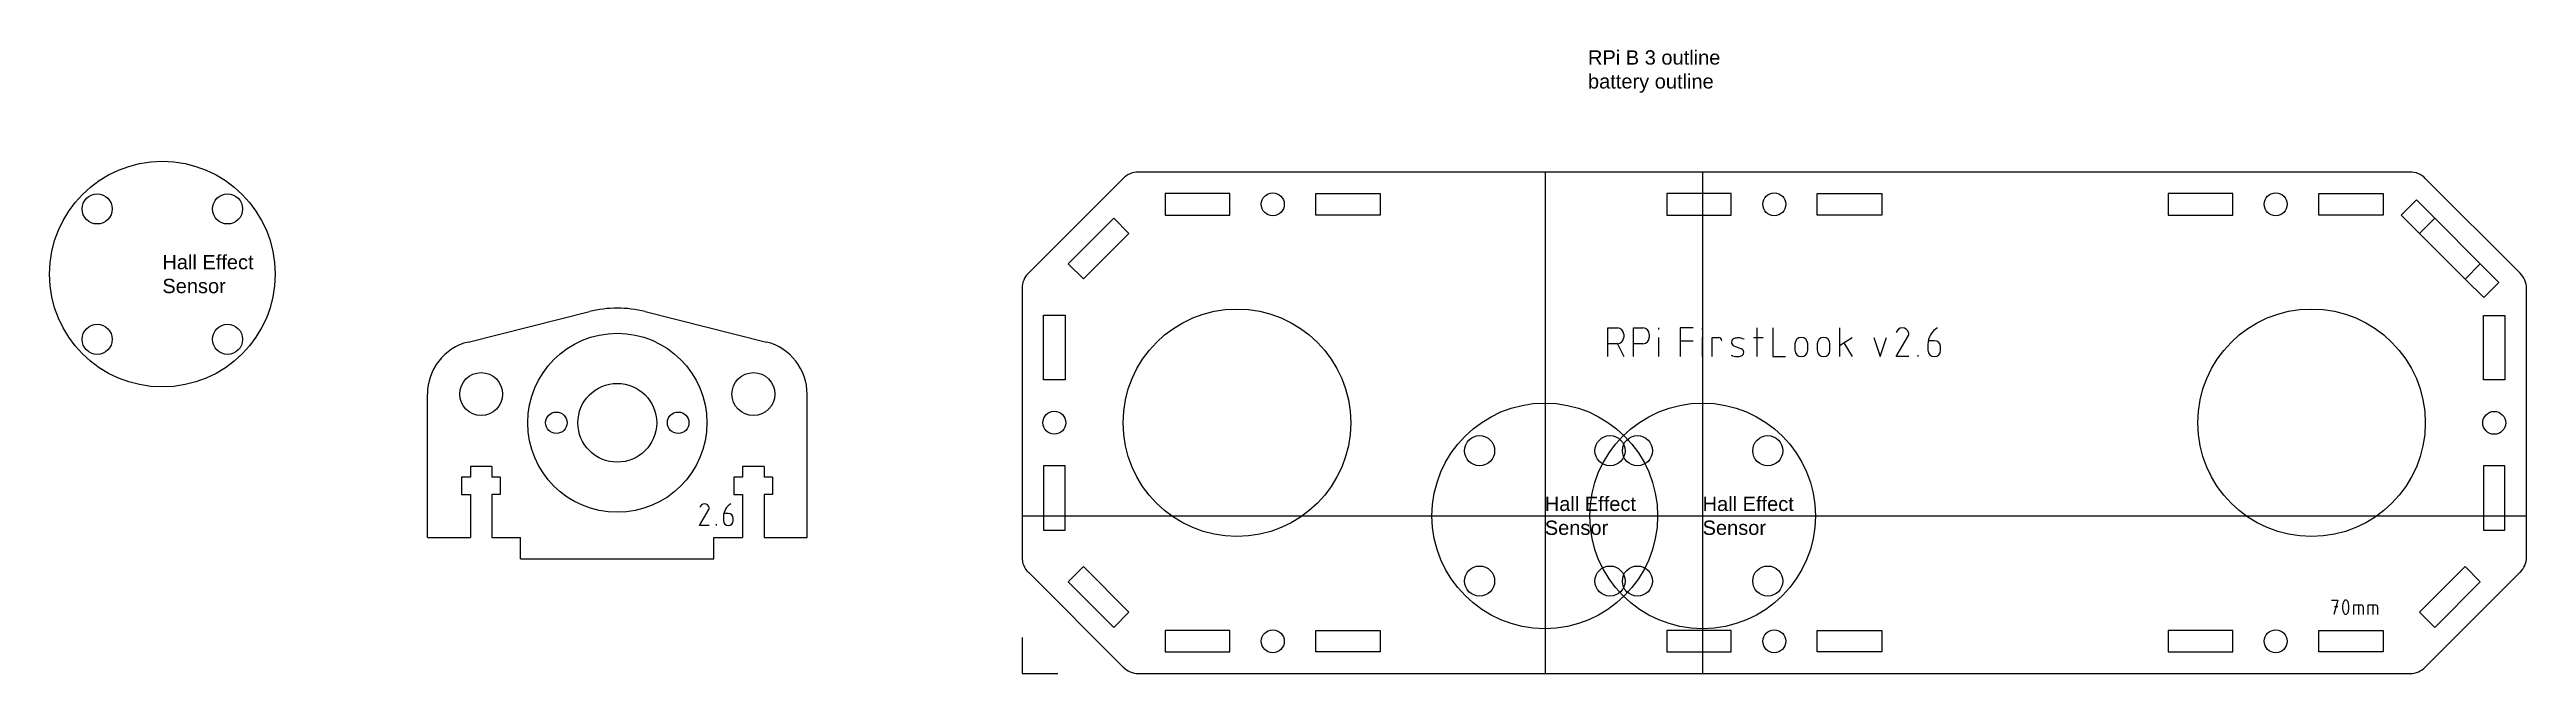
# Model space of a CAD drawing. Header units: millimetres. Extents: x -433 to 1405, y -416 to 1030.
# Drawn here: x -135.8 to 210, y -100 to -12.9 of the extents above; entities that cross this region are included whole.
import ezdxf

# ---------------------------------------------------------------- set-up
doc = ezdxf.new("R2010")
doc.units = ezdxf.units.MM
doc.layers.get('0').update_dxf_attribs({"lineweight": 25, "true_color": 0xffffff})
doc.styles.add('textstyle3', font='')
doc.styles.add('textstyle4', font='')
doc.styles.add('textstyle5', font='')
doc.styles.add('textstyle6', font='')
doc.styles.get('textstyle3').set_extended_font_data('Arial')
doc.styles.get('textstyle4').set_extended_font_data('Arial')
doc.styles.get('textstyle5').set_extended_font_data('Arial')
doc.styles.get('textstyle6').set_extended_font_data('Arial')

msp = doc.modelspace()

# ---------------------------------------------------------------- texts
at = {"color": 3, "true_color": 0x00ff00, "char_height": 1}
for s, insert, attachment_point, style in [('\\H2;RPi B 3 outline\\Pbattery outline', (79, -13), 1, 'textstyle3'), ('\\H2;Hall Effect\\PSensor', (-120, -44.25), 4, 'textstyle4'), ('\\H2;Hall Effect\\PSensor', (72.97, -78), 4, 'textstyle5'), ('\\H2;Hall Effect\\PSensor', (95, -78), 4, 'textstyle6')]:
    msp.add_mtext(s, dxfattribs=dict(at, insert=insert, attachment_point=attachment_point, style=style))

# ---------------------------------------------------------------- linework, layer by layer
for p, q in [((0.88, -44.12), (14.12, -30.88)), ((193.76, -30), (16.24, -30)), ((195.88, -30.88), (209.12, -44.12)), ((29, -33), (20, -33)), ((20, -33), (20, -36)), ((29, -36), (29, -33)), ((41, -33), (50, -33)), ((41, -36), (41, -33)), ((50, -33), (50, -36)), ((99, -33), (90, -33)), ((90, -33), (90, -36)), ((99, -36), (99, -33)), ((111, -33), (120, -33)), ((111, -36), (111, -33)), ((120, -33), (120, -36)), ((169, -33), (160, -33)), ((160, -33), (160, -36)), ((169, -36), (169, -33)), ((181, -33), (190, -33)), ((181, -36), (181, -33)), ((190, -33), (190, -36)), ((12.8, -36.44), (6.44, -42.8)), ((12.8, -36.44), (14.92, -38.56)), ((20, -36), (29, -36)), ((50, -36), (41, -36)), ((90, -36), (99, -36)), ((120, -36), (111, -36)), ((160, -36), (169, -36)), ((190, -36), (181, -36)), ((197.2, -36.45), (195.08, -38.58)), ((197.2, -36.45), (203.56, -42.82)), ((8.56, -44.92), (14.92, -38.56)), ((201.45, -44.93), (195.08, -38.57)), ((6.44, -42.8), (8.56, -44.92)), ((203.56, -42.82), (201.44, -44.94)), ((0, -46.24), (0, -83.76)), ((210, -83.76), (210, -46.24)), ((-77.32, -53.73), (-60.39, -49.48)), ((-52.61, -49.48), (-35.68, -53.73)), ((3, -59), (3, -50)), ((3, -50), (6, -50)), ((6, -50), (6, -59)), ((204, -59.01), (204, -50.01)), ((204, -50.01), (207, -50.01)), ((207, -50.01), (207, -59.01)), ((-83, -81), (-83, -61)), ((-30, -81), (-30, -61)), ((6, -59), (3, -59)), ((207, -59.01), (204, -59.01)), ((-77, -72.6), (-78.23, -72.6)), ((-78.23, -72.6), (-78.23, -75)), ((-77, -71.1), (-77, -72.6)), ((-74, -71.1), (-77, -71.1)), ((-74, -71.1), (-74, -72.6)), ((-72.83, -72.6), (-74, -72.6)), ((-72.83, -72.6), (-72.83, -75)), ((-39.03, -72.6), (-40.23, -72.6)), ((-40.23, -72.6), (-40.23, -75)), ((-39.03, -71.1), (-39.03, -72.6)), ((-36, -71.1), (-39, -71.1)), ((-36, -71.1), (-36, -72.6)), ((-34.83, -72.6), (-36, -72.6)), ((-34.83, -72.6), (-34.83, -75)), ((6, -71), (3, -71)), ((3, -71), (3, -80)), ((6, -80), (6, -71)), ((207, -71.01), (204, -71.01)), ((204, -71.01), (204, -80.01)), ((207, -80.01), (207, -71.01)), ((-78.23, -75), (-77, -75)), ((-77, -75), (-77, -81)), ((-74, -75), (-74, -81)), ((-72.83, -75), (-74, -75)), ((-40.23, -75), (-39.03, -75)), ((-39, -75), (-39, -81)), ((-36, -75), (-36, -81)), ((-34.83, -75), (-36, -75)), ((-83, -81), (-77, -81)), ((-74, -81), (-70, -81)), ((-70, -84), (-70, -81)), ((-43, -81), (-39, -81)), ((-43, -84), (-43, -81)), ((-36, -81), (-30, -81)), ((3, -80), (6, -80)), ((204, -80.01), (207, -80.01)), ((-70, -84), (-43, -84)), ((0.88, -85.88), (14.12, -99.12)), ((8.56, -85.08), (6.44, -87.2)), ((8.56, -85.08), (14.92, -91.44)), ((201.44, -85.08), (195.08, -91.44)), ((195.88, -99.12), (209.12, -85.88)), ((201.44, -85.08), (203.56, -87.2)), ((6.44, -87.2), (12.8, -93.56)), ((197.2, -93.56), (203.56, -87.2)), ((14.92, -91.44), (12.8, -93.56)), ((195.08, -91.44), (197.2, -93.56)), ((0, -95), (0, -100)), ((29, -94), (20, -94)), ((20, -94), (20, -97)), ((29, -97), (29, -94)), ((41, -94), (50, -94)), ((41, -97), (41, -94)), ((50, -94), (50, -97)), ((99, -94), (90, -94)), ((90, -94), (90, -97)), ((99, -97), (99, -94)), ((111, -94), (120, -94)), ((111, -97), (111, -94)), ((120, -94), (120, -97)), ((169, -94), (160, -94)), ((160, -94), (160, -97)), ((169, -97), (169, -94)), ((181, -94), (190, -94)), ((181, -97), (181, -94)), ((190, -94), (190, -97)), ((0, -100), (5, -100)), ((16.24, -100), (193.76, -100)), ((20, -97), (29, -97)), ((50, -97), (41, -97)), ((90, -97), (99, -97)), ((120, -97), (111, -97)), ((160, -97), (169, -97)), ((190, -97), (181, -97))]:
    msp.add_line(p, q)
at = {"color": 3, "true_color": 0x00ff00}
for p, q in [((73, -30), (73, -100)), ((95, -30), (95, -100)), ((194.64, -33.89), (192.52, -36.01)), ((197.2, -36.45), (194.64, -33.89)), ((195.08, -38.57), (192.52, -36.01)), ((204.05, -47.53), (201.45, -44.93)), ((206.16, -45.42), (203.56, -42.82)), ((206.16, -45.42), (204.05, -47.53)), ((0, -78), (210, -78))]:
    msp.add_line(p, q, dxfattribs=at)
at = {"color": 5, "true_color": 0x0000ff}
for p, q in [((81.78, -51.76), (83.11, -51.76)), ((81.78, -55.76), (81.78, -51.76)), ((85.33, -55.76), (85.33, -51.76)), ((85.33, -51.76), (86.67, -51.76)), ((88.89, -51.98), (88.89, -51.76)), ((93.67, -51.76), (91.89, -51.76)), ((91.89, -51.76), (91.89, -55.76)), ((95, -51.98), (95, -51.76)), ((102.56, -51.76), (102.56, -55.76)), ((104.78, -51.76), (104.78, -55.76)), ((114.11, -51.76), (114.11, -55.76)), ((127.78, -51.76), (127.78, -51.76)), ((83.11, -53.98), (81.78, -53.98)), ((83.11, -53.98), (84, -55.76)), ((84, -52.65), (84, -53.09)), ((86.67, -53.98), (85.33, -53.98)), ((87.56, -52.65), (87.56, -53.09)), ((88.89, -55.76), (88.89, -53.09)), ((91.89, -53.54), (93.67, -53.54)), ((95, -55.76), (95, -53.09)), ((96.33, -53.09), (97.22, -53.09)), ((96.33, -55.76), (96.33, -53.09)), ((99.36, -54.24), (100.42, -54.67)), ((99.4, -53.24), (99.4, -53.24)), ((100.78, -53.34), (100.78, -53.34)), ((102.11, -53.09), (103.44, -53.09)), ((107.89, -53.98), (107.89, -54.87)), ((109.67, -54.87), (109.67, -53.98)), ((111, -53.98), (111, -54.87)), ((112.78, -54.87), (112.78, -53.98)), ((114.11, -54.2), (115.89, -53.09)), ((114.7, -53.83), (115.89, -55.76)), ((118.89, -53.09), (119.78, -55.76)), ((119.78, -55.76), (120.67, -53.09)), ((122, -55.76), (123.72, -52.8)), ((123.72, -52.8), (123.72, -52.8)), ((123.75, -52.42), (123.75, -52.42)), ((126.44, -54.07), (126.44, -54.87)), ((127.33, -53.54), (126.5, -53.54)), ((128.22, -54.87), (128.22, -54.42)), ((99, -55.56), (99, -55.56)), ((100.38, -55.67), (100.38, -55.67)), ((104.78, -55.76), (106.56, -55.76)), ((123.78, -55.76), (122, -55.76)), ((125.11, -55.76), (125.11, -55.54)), ((-45, -79.33), (-43.71, -77.12)), ((-43.67, -79.33), (-45, -79.33)), ((-43.71, -77.12), (-43.71, -77.12)), ((-43.69, -76.83), (-43.69, -76.83)), ((-42.67, -79.33), (-42.67, -79.17)), ((-41.67, -78.07), (-41.67, -78.67)), ((-41, -77.67), (-41.63, -77.67)), ((-40.67, -76.33), (-40.67, -76.33)), ((-40.33, -78.67), (-40.33, -78.33)), ((182.78, -89.76), (183.67, -89.76)), ((183.67, -89.76), (183.11, -91.76)), ((184.57, -89.87), (184.57, -89.87)), ((184.98, -89.87), (184.98, -89.87)), ((183.22, -90.65), (183.67, -90.65)), ((184.33, -90.76), (184.33, -90.76)), ((184.38, -90.31), (184.38, -90.31)), ((184.38, -91.2), (184.38, -91.2)), ((184.57, -91.65), (184.57, -91.65)), ((184.98, -91.65), (184.98, -91.65)), ((185.18, -90.31), (185.18, -90.31)), ((185.18, -91.2), (185.18, -91.2)), ((185.22, -90.76), (185.22, -90.76)), ((185.89, -90.42), (186.89, -90.42)), ((185.89, -91.76), (185.89, -90.42)), ((186.56, -90.42), (186.56, -91.76)), ((187.22, -90.76), (187.22, -91.76)), ((187.89, -90.42), (188.89, -90.42)), ((187.89, -91.76), (187.89, -90.42)), ((188.56, -90.42), (188.56, -91.76)), ((189.22, -90.76), (189.22, -91.76))]:
    msp.add_line(p, q, dxfattribs=at)
at = {"color": 3, "true_color": 0x00ff00}
for centre in [(-120, -44.25), (72.97, -78), (95, -78)]:
    msp.add_circle(centre, 15.75, dxfattribs=at)
for centre, radius in [((-129.1, -35.15), 2.1), ((-110.9, -35.15), 2.1), ((35, -34.5), 1.6), ((105, -34.5), 1.6), ((175, -34.5), 1.6), ((-129.1, -53.35), 2.1), ((-110.9, -53.35), 2.1), ((30, -65), 15.88), ((180, -65), 15.88), ((-75.5, -61), 3), ((-37.5, -61), 3), ((-56.5, -65), 5.5), ((-65, -65), 1.5), ((-48, -65), 1.5), ((4.5, -65), 1.6), ((205.5, -65.01), 1.6), ((63.87, -68.9), 2.1), ((82.07, -68.9), 2.1), ((85.9, -68.9), 2.1), ((104.1, -68.9), 2.1), ((63.87, -87.1), 2.1), ((82.07, -87.1), 2.1), ((85.9, -87.1), 2.1), ((104.1, -87.1), 2.1), ((35, -95.5), 1.6), ((105, -95.5), 1.6), ((175, -95.5), 1.6)]:
    msp.add_circle(centre, radius)
at = {"color": 5, "true_color": 0x0000ff}
msp.add_circle((-56.5, -65), 12.5, dxfattribs=at)
for centre, radius, start, end in [((16.24, -33), 3, 90, 135), ((193.76, -33), 3, 45, 90), ((3, -46.24), 3, 135, 180), ((207, -46.24), 3, 0, 45), ((-56.5, -65), 16, 75.9268, 104.0732), ((-75.5, -61), 7.5, 104.0732, 180), ((-37.5, -61), 7.5, 0, 75.9268), ((3, -83.76), 3, 180, 225), ((207, -83.76), 3, 315, 0), ((16.24, -97), 3, 225, 270), ((193.76, -97), 3, 270, 315)]:
    msp.add_arc(centre, radius, start, end)
for centre, radius, start, end in [((186.46, -90.75), 2.13, 179.9997, 180.196), ((186.47, -90.76), 2.14, 179.8034, 179.9998), ((183.08, -90.75), 2.14, 359.8034, 359.9998), ((183.09, -90.76), 2.13, 359.9997, 0.1848)]:
    msp.add_arc(centre, radius, start, end, dxfattribs=at)
for points in [[(84, -52.65), (84, -52.16), (83.6, -51.76), (83.11, -51.76)], [(87.56, -52.65), (87.56, -52.16), (87.16, -51.76), (86.67, -51.76)], [(122.89, -51.76), (122.48, -51.76), (122.13, -52.04), (122.03, -52.42)], [(123.75, -52.42), (123.65, -52.04), (123.3, -51.76), (122.89, -51.76)], [(127.78, -51.76), (126.98, -52.22), (126.44, -53.08), (126.44, -54.07)], [(83.11, -53.98), (83.6, -53.98), (84, -53.58), (84, -53.09)], [(86.67, -53.98), (87.16, -53.98), (87.56, -53.58), (87.56, -53.09)], [(97.67, -53.54), (97.67, -53.29), (97.47, -53.09), (97.22, -53.09)], [(99.4, -53.24), (99.18, -53.31), (99.03, -53.51), (99.03, -53.74)], [(99.03, -53.74), (99.03, -53.97), (99.17, -54.16), (99.36, -54.24)], [(99.96, -53.15), (99.76, -53.15), (99.57, -53.18), (99.39, -53.24)], [(100.78, -53.34), (100.53, -53.22), (100.26, -53.15), (99.96, -53.15)], [(100.38, -55.67), (100.59, -55.6), (100.75, -55.4), (100.75, -55.16)], [(100.75, -55.16), (100.75, -54.94), (100.61, -54.75), (100.42, -54.67)], [(108.78, -53.09), (108.29, -53.09), (107.89, -53.49), (107.89, -53.98)], [(107.89, -54.87), (107.89, -55.36), (108.29, -55.76), (108.78, -55.76)], [(109.67, -53.98), (109.67, -53.49), (109.27, -53.09), (108.78, -53.09)], [(108.78, -55.76), (109.27, -55.76), (109.67, -55.36), (109.67, -54.87)], [(111.89, -53.09), (111.4, -53.09), (111, -53.49), (111, -53.98)], [(111, -54.87), (111, -55.36), (111.4, -55.76), (111.89, -55.76)], [(112.78, -53.98), (112.78, -53.49), (112.38, -53.09), (111.89, -53.09)], [(111.89, -55.76), (112.38, -55.76), (112.78, -55.36), (112.78, -54.87)], [(123.72, -52.8), (123.76, -52.74), (123.78, -52.66), (123.78, -52.58)], [(123.78, -52.58), (123.78, -52.53), (123.77, -52.47), (123.75, -52.42)], [(126.44, -54.87), (126.44, -55.36), (126.84, -55.76), (127.33, -55.76)], [(128.22, -54.42), (128.22, -53.93), (127.82, -53.54), (127.33, -53.54)], [(127.33, -55.76), (127.82, -55.76), (128.22, -55.36), (128.22, -54.87)], [(99, -55.56), (99.24, -55.69), (99.52, -55.76), (99.82, -55.76)], [(99.82, -55.76), (100.01, -55.76), (100.2, -55.73), (100.38, -55.67)], [(-44.33, -76.33), (-44.64, -76.33), (-44.9, -76.55), (-44.98, -76.83)], [(-43.69, -76.83), (-43.76, -76.55), (-44.02, -76.33), (-44.33, -76.33)], [(-43.71, -77.12), (-43.68, -77.07), (-43.67, -77.01), (-43.67, -76.95)], [(-43.67, -76.95), (-43.67, -76.91), (-43.67, -76.87), (-43.69, -76.83)], [(-40.67, -76.33), (-41.26, -76.68), (-41.67, -77.33), (-41.67, -78.07)], [(-41.67, -78.67), (-41.67, -79.04), (-41.37, -79.33), (-41, -79.33)], [(-40.33, -78.33), (-40.33, -77.97), (-40.63, -77.67), (-41, -77.67)], [(-41, -79.33), (-40.63, -79.33), (-40.33, -79.04), (-40.33, -78.67)], [(184.57, -89.87), (184.48, -90), (184.41, -90.15), (184.38, -90.31)], [(184.78, -89.76), (184.69, -89.76), (184.62, -89.8), (184.57, -89.87)], [(184.98, -89.87), (184.94, -89.8), (184.86, -89.76), (184.78, -89.76)], [(185.18, -90.31), (185.15, -90.15), (185.08, -90), (184.98, -89.87)], [(184.38, -90.31), (184.35, -90.45), (184.33, -90.6), (184.33, -90.75)], [(184.33, -90.76), (184.33, -90.91), (184.35, -91.06), (184.38, -91.2)], [(184.38, -91.2), (184.41, -91.37), (184.48, -91.52), (184.57, -91.65)], [(184.57, -91.65), (184.62, -91.71), (184.69, -91.76), (184.78, -91.76)], [(184.78, -91.76), (184.86, -91.76), (184.94, -91.71), (184.98, -91.65)], [(184.98, -91.65), (185.08, -91.52), (185.15, -91.37), (185.18, -91.2)], [(185.22, -90.75), (185.22, -90.6), (185.21, -90.45), (185.18, -90.31)], [(185.18, -91.2), (185.21, -91.06), (185.22, -90.91), (185.22, -90.76)], [(187.22, -90.76), (187.22, -90.57), (187.07, -90.42), (186.89, -90.42)], [(189.22, -90.76), (189.22, -90.57), (189.07, -90.42), (188.89, -90.42)]]:
    msp.add_open_spline(points, degree=3, dxfattribs=at)

msp.set_redraw_order([(e.dxf.handle, doc.entitydb.next_handle()) for e in msp.query("TEXT MTEXT ATTDEF DIMENSION ARC_DIMENSION")])  # texts and dimensions are drawn at this point

doc.saveas('drawing.dxf')
